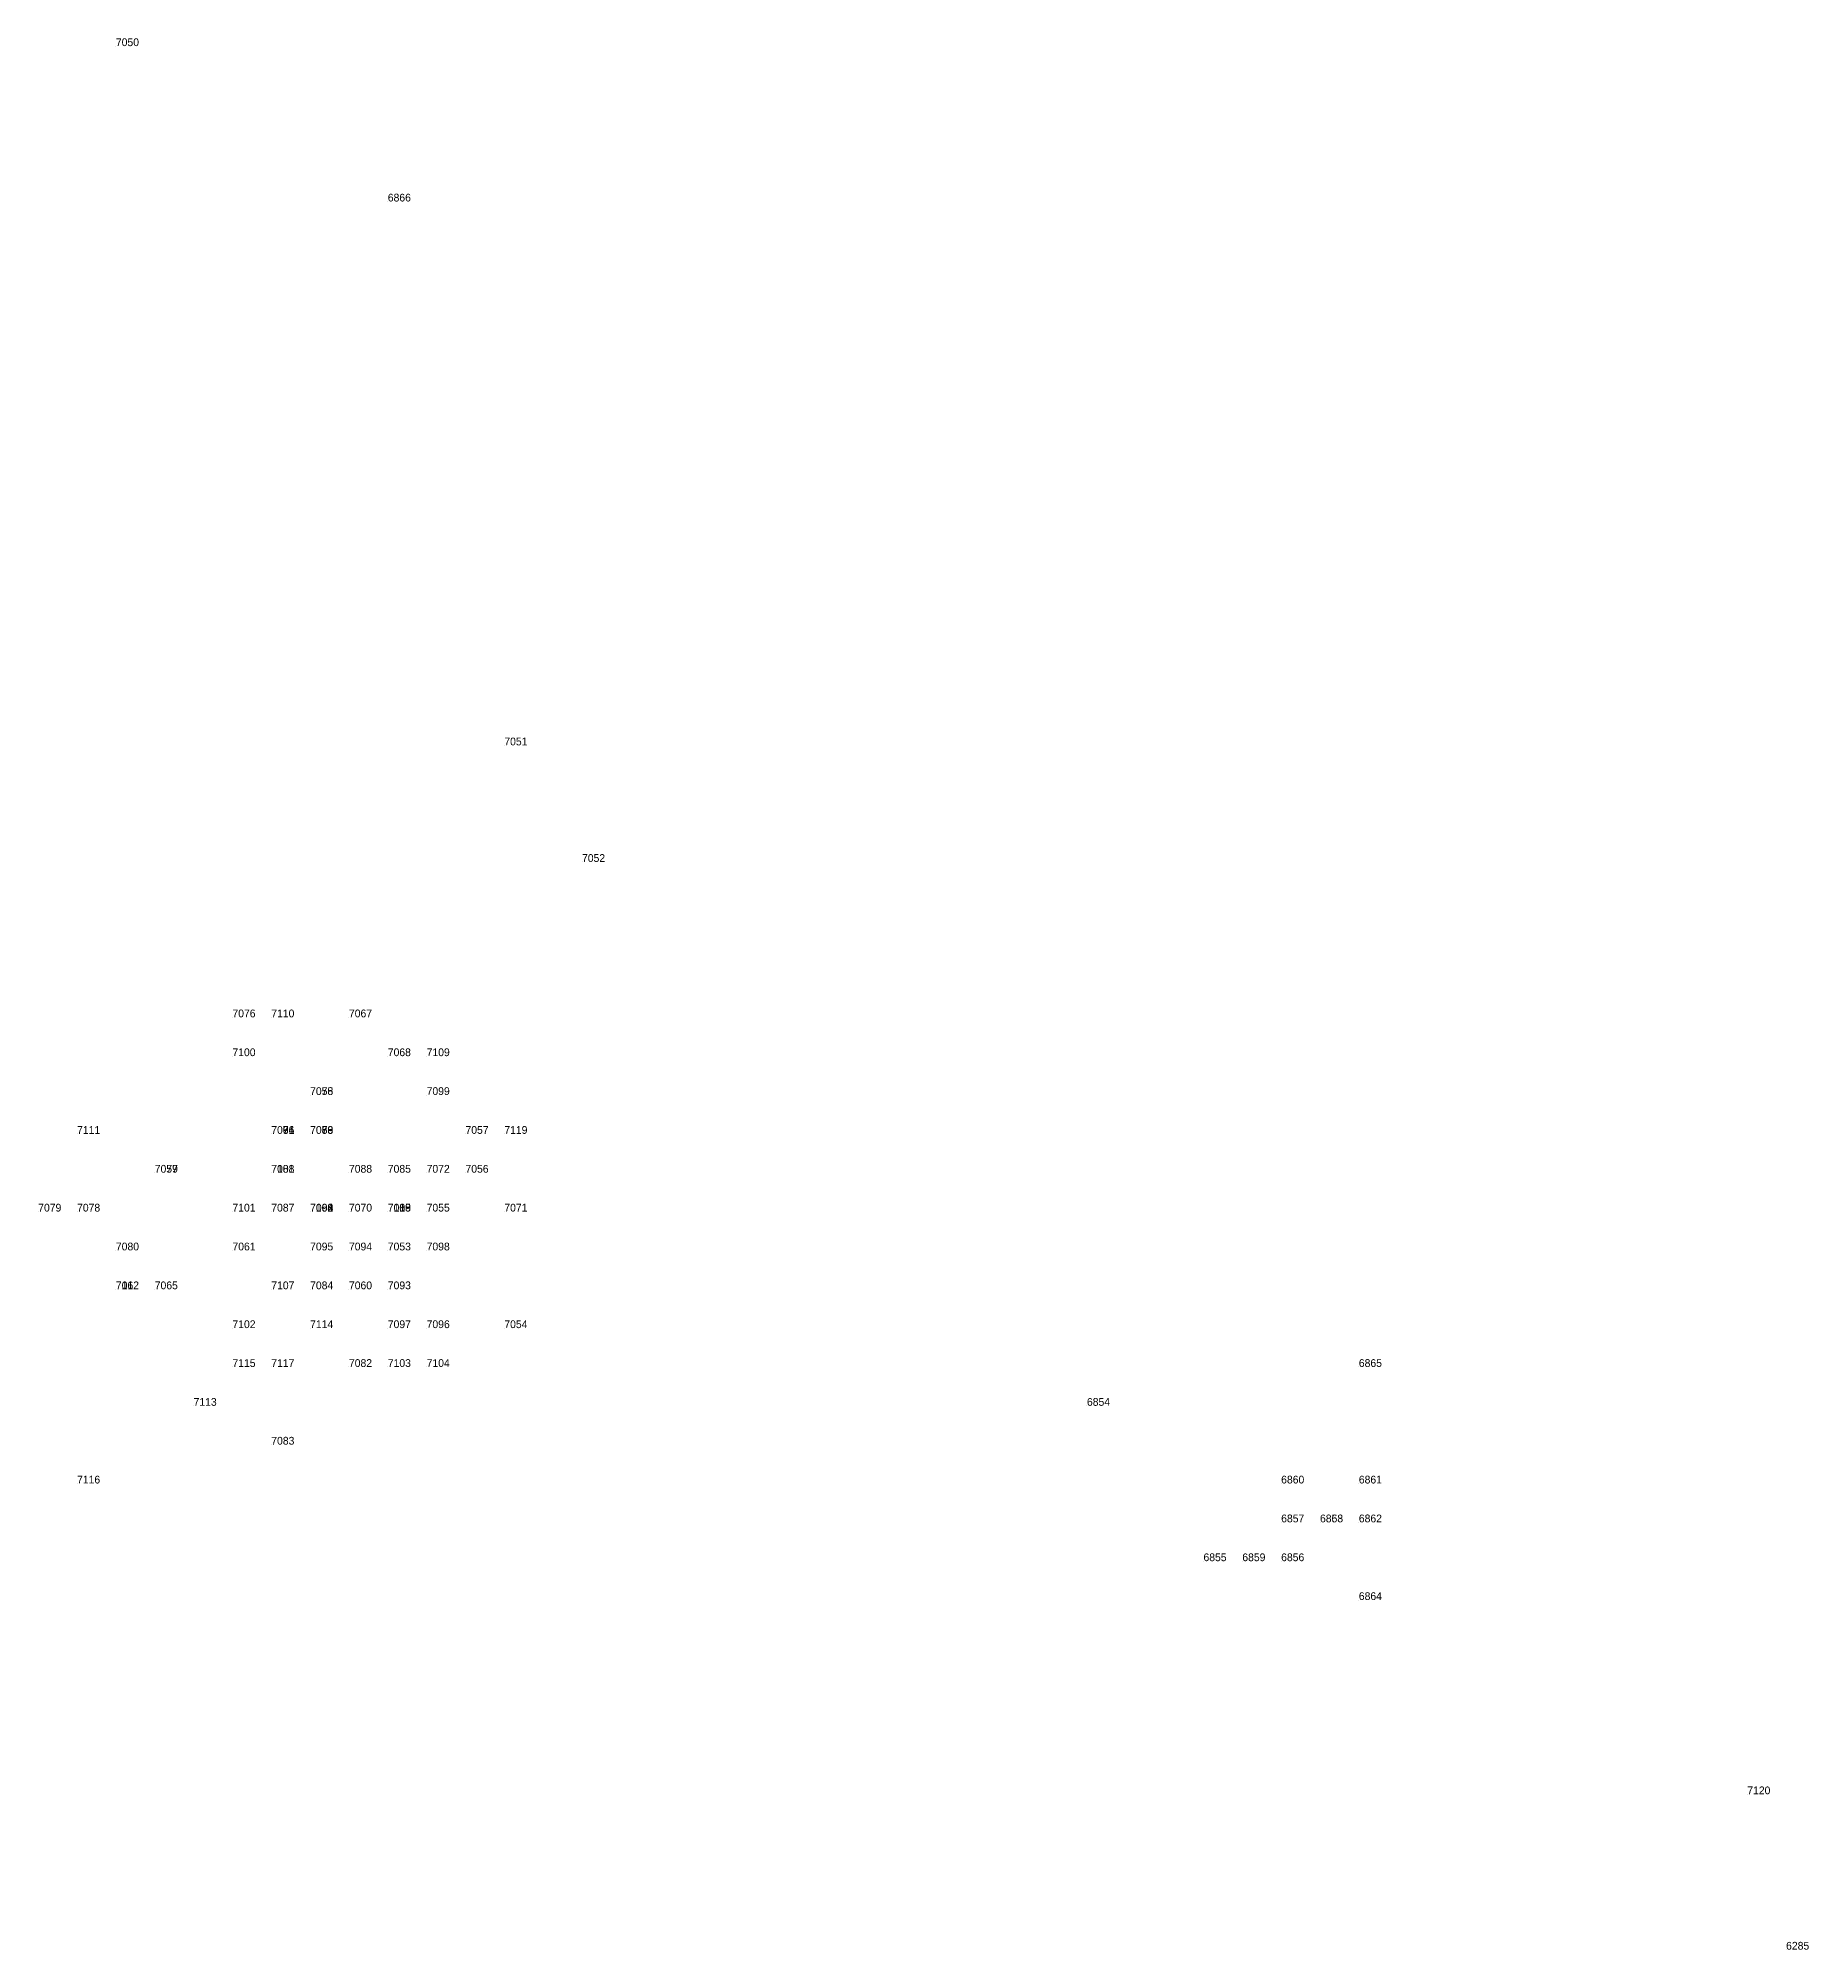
# Model space of a CAD drawing. Extents: x 535182 to 560328, y 1820963 to 1852759.
# Drawn here: x 543495 to 543540.58, y 1835001 to 1835050.2 of the extents above; entities that cross this region are included whole.
import ezdxf

# ---------------------------------------------------------------- set-up
doc = ezdxf.new("R2010")
doc.units = 0
doc.layers.add('Level 12', color=7, linetype='Continuous')
doc.layers.add('Level 7', color=7, linetype='Continuous')

msp = doc.modelspace()

# ---------------------------------------------------------------- texts
at = {"layer": 'Level 12'}
for s, p in [('7050', (543497, 1835050)), ('6866', (543504, 1835046)), ('7051', (543507, 1835032)), ('7052', (543509, 1835029)), ('7076', (543500, 1835025)), ('7110', (543501, 1835025)), ('7067', (543503, 1835025)), ('7100', (543500, 1835024)), ('7068', (543504, 1835024)), ('7109', (543505, 1835024)), ('7058', (543502, 1835023)), ('7075', (543502, 1835023)), ('7099', (543505, 1835023)), ('7111', (543496, 1835022)), ('7066', (543501, 1835022)), ('7074', (543501, 1835022)), ('7091', (543501, 1835022)), ('7069', (543502, 1835022)), ('7073', (543502, 1835022)), ('7086', (543502, 1835022)), ('7057', (543506, 1835022)), ('7119', (543507, 1835022)), ('7059', (543498, 1835021)), ('7077', (543498, 1835021)), ('7081', (543501, 1835021)), ('7108', (543501, 1835021)), ('7088', (543503, 1835021)), ('7085', (543504, 1835021)), ('7072', (543505, 1835021)), ('7056', (543506, 1835021)), ('7079', (543495, 1835020)), ('7078', (543496, 1835020)), ('7101', (543500, 1835020)), ('7087', (543501, 1835020)), ('7063', (543502, 1835020)), ('7064', (543502, 1835020)), ('7090', (543502, 1835020)), ('7092', (543502, 1835020)), ('7106', (543502, 1835020)), ('7070', (543503, 1835020)), ('7089', (543504, 1835020)), ('7105', (543504, 1835020)), ('7118', (543504, 1835020)), ('7055', (543505, 1835020)), ('7071', (543507, 1835020)), ('7080', (543497, 1835019)), ('7061', (543500, 1835019)), ('7095', (543502, 1835019)), ('7094', (543503, 1835019)), ('7053', (543504, 1835019)), ('7098', (543505, 1835019)), ('7062', (543497, 1835018)), ('7112', (543497, 1835018)), ('7065', (543498, 1835018)), ('7107', (543501, 1835018)), ('7084', (543502, 1835018)), ('7060', (543503, 1835018)), ('7093', (543504, 1835018)), ('7102', (543500, 1835017)), ('7114', (543502, 1835017)), ('7097', (543504, 1835017)), ('7096', (543505, 1835017)), ('7054', (543507, 1835017)), ('7115', (543500, 1835016)), ('7117', (543501, 1835016)), ('7082', (543503, 1835016)), ('7103', (543504, 1835016)), ('7104', (543505, 1835016)), ('6865', (543529, 1835016)), ('7113', (543499, 1835015)), ('6854', (543522, 1835015)), ('7083', (543501, 1835014)), ('7116', (543496, 1835013)), ('6860', (543527, 1835013)), ('6861', (543529, 1835013)), ('6857', (543527, 1835012)), ('6858', (543528, 1835012)), ('6863', (543528, 1835012)), ('6862', (543529, 1835012)), ('6855', (543525, 1835011)), ('6859', (543526, 1835011)), ('6856', (543527, 1835011)), ('6864', (543529, 1835010)), ('7120', (543539, 1835005)), ('6285', (543540, 1835001))]:
    msp.add_text(s, height=0.2, dxfattribs=at).set_placement(p)

# ---------------------------------------------------------------- linework, layer by layer
at = {"layer": 'Level 7'}
for p, q in [((543497, 1835050), (543497, 1835050)), ((543504, 1835046), (543504, 1835046)), ((543507, 1835032), (543507, 1835032)), ((543509, 1835029), (543509, 1835029)), ((543500, 1835025), (543500, 1835025)), ((543501, 1835025), (543501, 1835025)), ((543503, 1835025), (543503, 1835025)), ((543500, 1835024), (543500, 1835024)), ((543504, 1835024), (543504, 1835024)), ((543505, 1835024), (543505, 1835024)), ((543502, 1835023), (543502, 1835023)), ((543502, 1835023), (543502, 1835023)), ((543505, 1835023), (543505, 1835023)), ((543496, 1835022), (543496, 1835022)), ((543501, 1835022), (543501, 1835022)), ((543501, 1835022), (543501, 1835022)), ((543501, 1835022), (543501, 1835022)), ((543502, 1835022), (543502, 1835022)), ((543502, 1835022), (543502, 1835022)), ((543502, 1835022), (543502, 1835022)), ((543506, 1835022), (543506, 1835022)), ((543507, 1835022), (543507, 1835022)), ((543498, 1835021), (543498, 1835021)), ((543498, 1835021), (543498, 1835021)), ((543501, 1835021), (543501, 1835021)), ((543501, 1835021), (543501, 1835021)), ((543503, 1835021), (543503, 1835021)), ((543504, 1835021), (543504, 1835021)), ((543505, 1835021), (543505, 1835021)), ((543506, 1835021), (543506, 1835021)), ((543495, 1835020), (543495, 1835020)), ((543496, 1835020), (543496, 1835020)), ((543500, 1835020), (543500, 1835020)), ((543501, 1835020), (543501, 1835020)), ((543502, 1835020), (543502, 1835020)), ((543502, 1835020), (543502, 1835020)), ((543502, 1835020), (543502, 1835020)), ((543502, 1835020), (543502, 1835020)), ((543502, 1835020), (543502, 1835020)), ((543503, 1835020), (543503, 1835020)), ((543504, 1835020), (543504, 1835020)), ((543504, 1835020), (543504, 1835020)), ((543504, 1835020), (543504, 1835020)), ((543505, 1835020), (543505, 1835020)), ((543507, 1835020), (543507, 1835020)), ((543497, 1835019), (543497, 1835019)), ((543500, 1835019), (543500, 1835019)), ((543502, 1835019), (543502, 1835019)), ((543503, 1835019), (543503, 1835019)), ((543504, 1835019), (543504, 1835019)), ((543505, 1835019), (543505, 1835019)), ((543497, 1835018), (543497, 1835018)), ((543497, 1835018), (543497, 1835018)), ((543498, 1835018), (543498, 1835018)), ((543501, 1835018), (543501, 1835018)), ((543502, 1835018), (543502, 1835018)), ((543503, 1835018), (543503, 1835018)), ((543504, 1835018), (543504, 1835018)), ((543500, 1835017), (543500, 1835017)), ((543502, 1835017), (543502, 1835017)), ((543504, 1835017), (543504, 1835017)), ((543505, 1835017), (543505, 1835017)), ((543507, 1835017), (543507, 1835017)), ((543500, 1835016), (543500, 1835016)), ((543501, 1835016), (543501, 1835016)), ((543503, 1835016), (543503, 1835016)), ((543504, 1835016), (543504, 1835016)), ((543505, 1835016), (543505, 1835016)), ((543529, 1835016), (543529, 1835016)), ((543499, 1835015), (543499, 1835015)), ((543522, 1835015), (543522, 1835015)), ((543501, 1835014), (543501, 1835014)), ((543496, 1835013), (543496, 1835013)), ((543527, 1835013), (543527, 1835013)), ((543529, 1835013), (543529, 1835013)), ((543527, 1835012), (543527, 1835012)), ((543528, 1835012), (543528, 1835012)), ((543528, 1835012), (543528, 1835012)), ((543529, 1835012), (543529, 1835012)), ((543525, 1835011), (543525, 1835011)), ((543526, 1835011), (543526, 1835011)), ((543527, 1835011), (543527, 1835011)), ((543529, 1835010), (543529, 1835010)), ((543539, 1835005), (543539, 1835005)), ((543540, 1835001), (543540, 1835001))]:
    msp.add_line(p, q, dxfattribs=at)

msp.set_redraw_order([(e.dxf.handle, doc.entitydb.next_handle()) for e in msp.query("TEXT MTEXT ATTDEF DIMENSION ARC_DIMENSION")])  # texts and dimensions are drawn at this point

doc.saveas('drawing.dxf')
